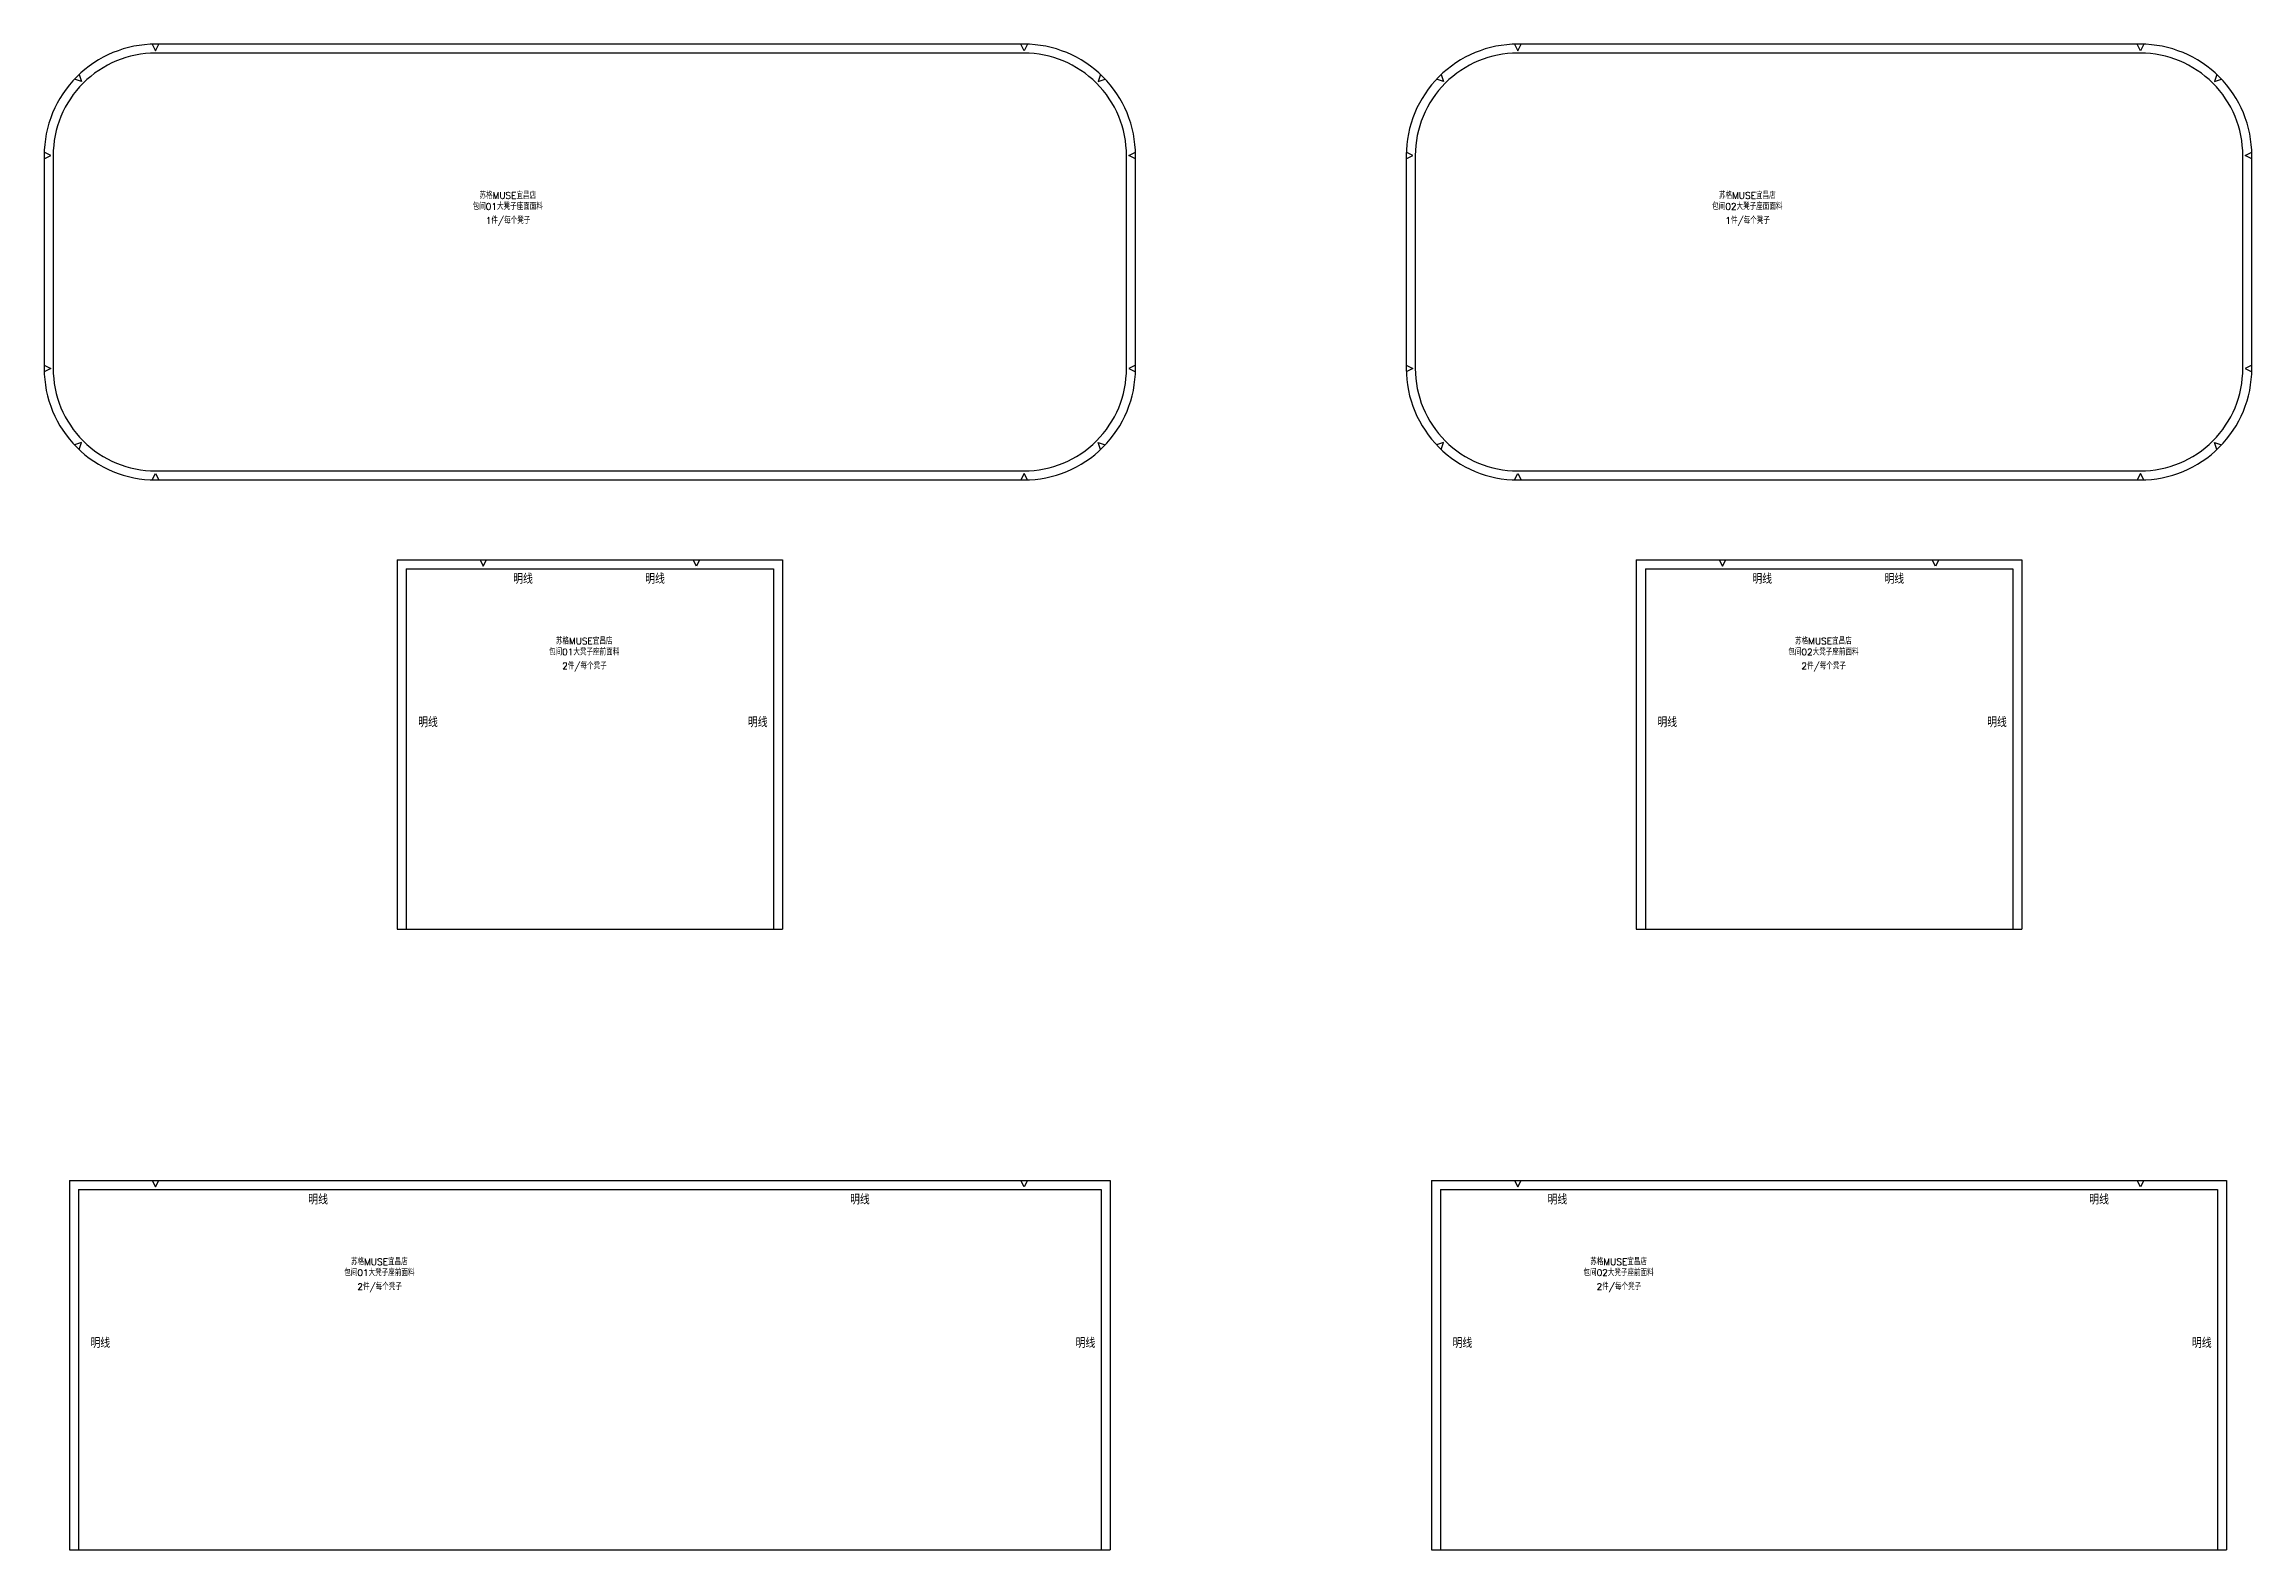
# Model space of a CAD drawing. Header units: millimetres. Extents: x 1211946 to 1266258, y -418433 to -400124.
# Drawn here: x 1252018 to 1254713, y -405513 to -403675 of the extents above; entities that cross this region are included whole.
import ezdxf

# ---------------------------------------------------------------- set-up
doc = ezdxf.new("R2010")
doc.units = ezdxf.units.MM
doc.header["$LTSCALE"] = 5
doc.styles.add('SIMPLEX', font='simplex.shx', dxfattribs={"bigfont": 'gbcbig.shx'})

msp = doc.modelspace()

# ---------------------------------------------------------------- texts
at = {"color": 1, "linetype": 'ByBlock', "char_height": 8, "attachment_point": 5, "style": 'SIMPLEX'}
for s, insert in [('苏格MUSE宜昌店\\P包间01大凳子座面面料', (1252583.98, -403866.8)), ('苏格MUSE宜昌店\\P包间02大凳子座面面料', (1254096.84, -403866.8)), ('1件/每个凳子', (1252584.33, -403891.81)), ('1件/每个凳子', (1254097.19, -403891.81)), ('苏格MUSE宜昌店\\P包间01大凳子座前面料', (1252677.22, -404410.72)), ('苏格MUSE宜昌店\\P包间02大凳子座前面料', (1254189.73, -404410.72)), ('2件/每个凳子', (1252677.57, -404435.73)), ('2件/每个凳子', (1254190.09, -404435.73)), ('苏格MUSE宜昌店\\P包间01大凳子座前面料', (1252427.22, -405168.51)), ('苏格MUSE宜昌店\\P包间02大凳子座前面料', (1253939.73, -405168.51)), ('2件/每个凳子', (1252427.57, -405193.52)), ('2件/每个凳子', (1253940.09, -405193.52))]:
    msp.add_mtext(s, dxfattribs=dict(at, insert=insert))
at = {"color": 1, "char_height": 12, "attachment_point": 5, "rotation": 360, "style": 'SIMPLEX'}
for insert in [(1252602.56, -404328.15), (1252763.73, -404328.15), (1254115.07, -404328.15), (1254276.24, -404328.15), (1252486.62, -404503.22), (1252889.05, -404503.22), (1253999.14, -404503.22), (1254401.57, -404503.22), (1252352.56, -405085.94), (1253013.73, -405085.94), (1253865.07, -405085.94), (1254526.24, -405085.94), (1252086.62, -405261.01), (1253289.05, -405261.01), (1253749.14, -405261.01), (1254651.57, -405261.01)]:
    msp.add_mtext('明线', dxfattribs=dict(at, insert=insert))

# ---------------------------------------------------------------- linework, layer by layer
at = {"linetype": 'ByBlock'}
for p, q in [((1252150.13, -403675.28), (1252154.13, -403683.28)), ((1252154.13, -403683.28), (1252158.13, -403675.28)), ((1253214.13, -403683.28), (1253210.13, -403675.28)), ((1253218.13, -403675.28), (1253214.13, -403683.28)), ((1253812.64, -403675.28), (1253816.64, -403683.28)), ((1253816.64, -403683.28), (1253820.64, -403675.28)), ((1254576.64, -403683.28), (1254572.64, -403675.28)), ((1254580.64, -403675.28), (1254576.64, -403683.28)), ((1252063.62, -403720.77), (1252055.17, -403717.98)), ((1252060.83, -403712.32), (1252063.62, -403720.77)), ((1253307.42, -403712.32), (1253304.63, -403720.77)), ((1253304.63, -403720.77), (1253313.08, -403717.98)), ((1253726.13, -403720.77), (1253717.69, -403717.98)), ((1253723.34, -403712.32), (1253726.13, -403720.77)), ((1254669.94, -403712.32), (1254667.15, -403720.77)), ((1254667.15, -403720.77), (1254675.59, -403717.98)), ((1252026.13, -403811.28), (1252018.13, -403807.28)), ((1252018.13, -403815.28), (1252026.13, -403811.28)), ((1253342.13, -403811.28), (1253350.13, -403807.28)), ((1253350.13, -403815.28), (1253342.13, -403811.28)), ((1253688.64, -403811.28), (1253680.64, -403807.28)), ((1253680.64, -403815.28), (1253688.64, -403811.28)), ((1254704.64, -403811.28), (1254712.64, -403807.28)), ((1254712.64, -403815.28), (1254704.64, -403811.28)), ((1252018.13, -404067.28), (1252026.13, -404071.28)), ((1253350.13, -404067.28), (1253342.13, -404071.28)), ((1253680.64, -404067.28), (1253688.64, -404071.28)), ((1254712.64, -404067.28), (1254704.64, -404071.28)), ((1252026.13, -404071.28), (1252018.13, -404075.28)), ((1253342.13, -404071.28), (1253350.13, -404075.28)), ((1253688.64, -404071.28), (1253680.64, -404075.28)), ((1254704.64, -404071.28), (1254712.64, -404075.28)), ((1252063.62, -404161.79), (1252055.17, -404164.57)), ((1252060.83, -404170.23), (1252063.62, -404161.79)), ((1253307.42, -404170.23), (1253304.63, -404161.79)), ((1253304.63, -404161.79), (1253313.08, -404164.57)), ((1253726.13, -404161.79), (1253717.69, -404164.57)), ((1253723.34, -404170.23), (1253726.13, -404161.79)), ((1254669.94, -404170.23), (1254667.15, -404161.79)), ((1254667.15, -404161.79), (1254675.59, -404164.57)), ((1252150.13, -404207.28), (1252154.13, -404199.28)), ((1252154.13, -404199.28), (1252158.13, -404207.28)), ((1253214.13, -404199.28), (1253210.13, -404207.28)), ((1253218.13, -404207.28), (1253214.13, -404199.28)), ((1253812.64, -404207.28), (1253816.64, -404199.28)), ((1253816.64, -404199.28), (1253820.64, -404207.28)), ((1254576.64, -404199.28), (1254572.64, -404207.28)), ((1254580.64, -404207.28), (1254576.64, -404199.28)), ((1252448.88, -404304.7), (1252448.88, -404755.7)), ((1252448.88, -404304.7), (1252919.37, -404304.7)), ((1252550.13, -404304.7), (1252554.13, -404312.7)), ((1252554.13, -404312.7), (1252558.13, -404304.7)), ((1252814.13, -404312.7), (1252810.13, -404304.7)), ((1252818.13, -404304.7), (1252814.13, -404312.7)), ((1252919.37, -404304.7), (1252919.37, -404755.7)), ((1253961.39, -404304.7), (1253961.39, -404755.7)), ((1253961.39, -404304.7), (1254431.89, -404304.7)), ((1254062.64, -404304.7), (1254066.64, -404312.7)), ((1254066.64, -404312.7), (1254070.64, -404304.7)), ((1254326.64, -404312.7), (1254322.64, -404304.7)), ((1254330.64, -404304.7), (1254326.64, -404312.7)), ((1254431.89, -404304.7), (1254431.89, -404755.7)), ((1252448.88, -404755.7), (1252919.37, -404755.7)), ((1253961.39, -404755.7), (1254431.89, -404755.7)), ((1252048.88, -405062.49), (1252048.88, -405513.49)), ((1252048.88, -405062.49), (1253319.37, -405062.49)), ((1252150.13, -405062.49), (1252154.13, -405070.49)), ((1252154.13, -405070.49), (1252158.13, -405062.49)), ((1253214.13, -405070.49), (1253210.13, -405062.49)), ((1253218.13, -405062.49), (1253214.13, -405070.49)), ((1253319.37, -405062.49), (1253319.37, -405513.49)), ((1253711.39, -405062.49), (1253711.39, -405513.49)), ((1253711.39, -405062.49), (1254681.89, -405062.49)), ((1253812.64, -405062.49), (1253816.64, -405070.49)), ((1253816.64, -405070.49), (1253820.64, -405062.49)), ((1254576.64, -405070.49), (1254572.64, -405062.49)), ((1254580.64, -405062.49), (1254576.64, -405070.49)), ((1254681.89, -405062.49), (1254681.89, -405513.49)), ((1252048.88, -405513.49), (1253319.37, -405513.49)), ((1253711.39, -405513.49), (1254681.89, -405513.49))]:
    msp.add_line(p, q, dxfattribs=at)
at = {"color": 1, "linetype": 'ByBlock'}
for p, q in [((1252459.88, -404315.7), (1252459.88, -404755.7)), ((1252459.88, -404315.7), (1252908.37, -404315.7)), ((1252908.37, -404315.7), (1252908.37, -404755.7)), ((1253972.39, -404315.7), (1253972.39, -404755.7)), ((1253972.39, -404315.7), (1254420.89, -404315.7)), ((1254420.89, -404315.7), (1254420.89, -404755.7)), ((1252059.88, -405073.49), (1252059.88, -405513.49)), ((1252059.88, -405073.49), (1253308.37, -405073.49)), ((1253308.37, -405073.49), (1253308.37, -405513.49)), ((1253722.39, -405073.49), (1253722.39, -405513.49)), ((1253722.39, -405073.49), (1254670.89, -405073.49)), ((1254670.89, -405073.49), (1254670.89, -405513.49))]:
    msp.add_line(p, q, dxfattribs=at)
at = {"linetype": 'ByBlock'}
for points in [[(1253214.13, -404207.28, 0.4142136), (1253350.13, -404071.28), (1253350.13, -403811.28, 0.4142136), (1253214.13, -403675.28), (1252154.13, -403675.28, 0.4142136), (1252018.13, -403811.28), (1252018.13, -404071.28, 0.4142136), (1252154.13, -404207.28)], [(1253816.64, -404207.28), (1254576.64, -404207.28, 0.4142136), (1254712.64, -404071.28), (1254712.64, -403811.28, 0.4142136), (1254576.64, -403675.28), (1253816.64, -403675.28, 0.4142136), (1253680.64, -403811.28), (1253680.64, -404071.28, 0.4142136)]]:
    msp.add_lwpolyline(points, format="xyb", close=True, dxfattribs=at)
at = {"color": 1, "linetype": 'ByBlock'}
for points in [[(1253214.13, -404196.28, 0.4142136), (1253339.13, -404071.28), (1253339.13, -403811.28, 0.4142136), (1253214.13, -403686.28), (1252154.13, -403686.28, 0.4142136), (1252029.13, -403811.28), (1252029.13, -404071.28, 0.4142136), (1252154.13, -404196.28)], [(1253816.64, -404196.28), (1254576.64, -404196.28, 0.4142136), (1254701.64, -404071.28), (1254701.64, -403811.28, 0.4142136), (1254576.64, -403686.28), (1253816.64, -403686.28, 0.4142136), (1253691.64, -403811.28), (1253691.64, -404071.28, 0.4142136)]]:
    msp.add_lwpolyline(points, format="xyb", close=True, dxfattribs=at)

msp.set_redraw_order([(e.dxf.handle, doc.entitydb.next_handle()) for e in msp.query("TEXT MTEXT ATTDEF DIMENSION ARC_DIMENSION")])  # texts and dimensions are drawn at this point

doc.saveas('drawing.dxf')
